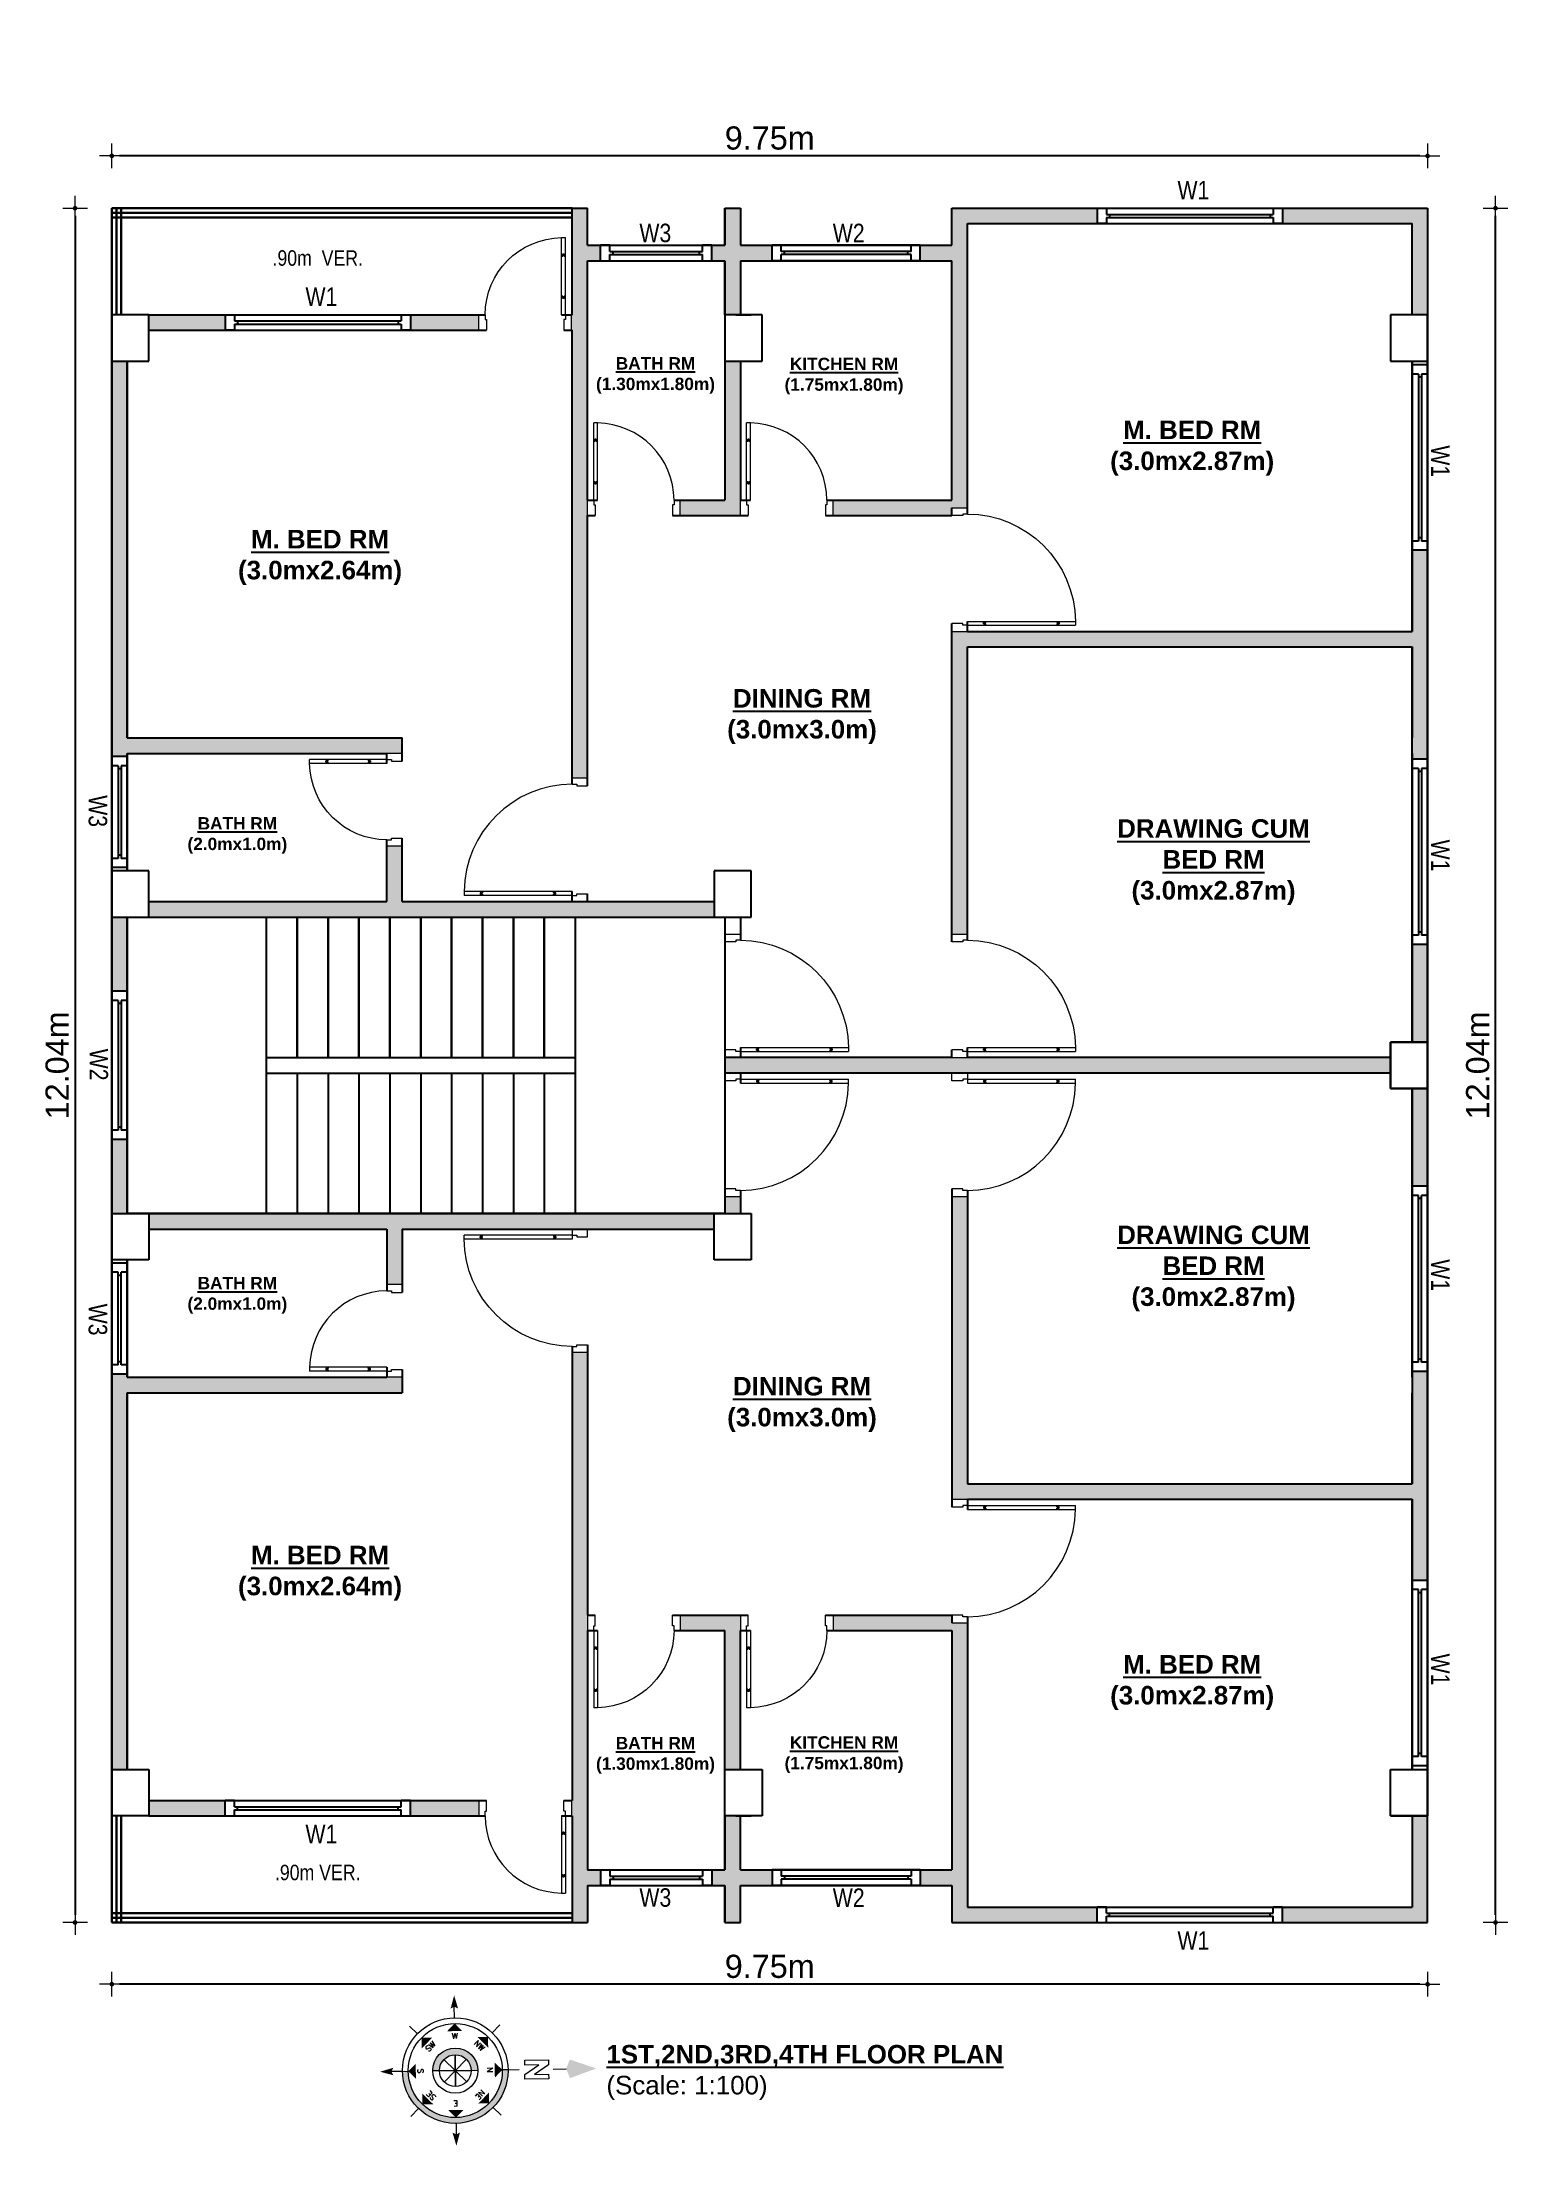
# Model space of a CAD drawing. Header units: inches. Extents: x -4010 to 65129, y -40138 to -1318.
# Drawn here: x 44671 to 45146, y -38390 to -37709 of the extents above; entities that cross this region are included whole.
import ezdxf
from ezdxf.enums import TextEntityAlignment as Align

# ---------------------------------------------------------------- set-up
doc = ezdxf.new("R2010")
doc.units = ezdxf.units.IN
doc.header["$MEASUREMENT"] = 0
doc.header["$PDMODE"] = 99
for name, color, linetype, lineweight in [('1-FOUNDATION DIM', 31, 'Continuous', 5), ('Colour 09', 210, 'Continuous', 9), ('DIM', 7, 'Continuous', 15), ('door', 132, 'Continuous', 15), ('Slab Line', 5, 'Continuous', 30)]:
    doc.layers.add(name, color=color, linetype=linetype, lineweight=lineweight)
for name, color, linetype in [('Brick wall', 3, 'Continuous'), ('RCC', 6, 'Continuous'), ('Rod', 1, 'Continuous'), ('TEX', 7, 'Continuous'), ('WINDOOR', 7, 'Continuous')]:
    doc.layers.add(name, color=color, linetype=linetype)
doc.styles.add('ARIAL', font='arial.ttf')
doc.styles.add('ROMANS', font='romans')
doc.styles.get("Standard").update_dxf_attribs({"font": 'ARIALN.TTF'})
doc.dimstyles.new('3-8', dxfattribs={"dimscale": 1.25, "dimtxt": 6, "dimasz": 2, "dimexe": 0.18, "dimexo": 6, "dimgap": 0, "dimtad": 0, "dimdec": 0, "dimzin": 3, "dimdsep": 46, "dimlunit": 3, "dimtxsty": 'ARIAL', "dimblk": 'DD', "dimcen": 1, "dimse1": 1, "dimse2": 1, "dimclrd": 256, "dimclrt": 256, "dimadec": 0, "dimazin": 0, "dimtfac": 0.5, "dimtdec": 0, "dimtmove": 2, "dimatfit": 0, "dimfxl": 0.18, "dimtvp": 0.75, "dimfrac": 1, "dimtolj": 1, "dimtzin": 0, "dimarcsym": 0})

msp = doc.modelspace()

# ---------------------------------------------------------------- texts
at = {"layer": 'TEX', "linetype": 'ByBlock'}
for s, insert, char_height, width, attachment_point in [('{\\fArial Narrow|b0|i0|c0|p34;W1}', (45038.752, -37753.917), 6, 18.77154, 1), ('W3', (44864.535, -37767.768), 6, 18.77154, 1), ('W2', (44927.146, -37767.795), 6, 18.77154, 1), ('.90m  VER.', (44760.387, -37776.389), 5, 75.17356, 2), ('{\\fArial Narrow|b0|i0|c0|p34;W1}', (44756.419, -37788.409), 6, 18.77154, 1), ('{\\fArial Narrow|b0|i0|c0|p34;W1}', (44756.419, -38292.112), 6, 18.77154, 7), ('.90m VER.', (44760.387, -38304.132), 5, 75.17356, 8), ('W3', (44864.535, -38312.753), 6, 18.77154, 7), ('W2', (44927.146, -38312.727), 6, 18.77154, 7), ('{\\fArial Narrow|b0|i0|c0|p34;W1}', (45038.752, -38326.604), 6, 18.77154, 7)]:
    msp.add_mtext(s, dxfattribs=dict(at, insert=insert, char_height=char_height, width=width, attachment_point=attachment_point))
at = {"layer": 'TEX'}
for s, insert, char_height, width, attachment_point in [('{\\fArial|b1|i0|c0|p34;\\LBATH RM\\P\\l(1.30mx1.80m)}', (44869.752, -37816.923), 4, 86.60934, 5), ('{\\fArial|b1|i0|c0|p34;\\LKITCHEN RM\\P\\l(1.75mx1.80m)}', (44930.796, -37817.124), 4, 86.60934, 5), ('{\\fArial|b1|i0|c0|p34;\\LM. BED RM \\P\\l(3.0mx2.87m)}', (45043.512, -37840.44), 6, 86.60934, 5), ('{\\fArial|b1|i0|c0|p34;\\LM. BED RM \\P\\l(3.0mx2.64m)}', (44761.136, -37875.813), 6, 86.60934, 5), ('{\\fArial|b1|i0|c0|p34;\\LDINING RM\\P\\l(3.0mx3.0m)}', (44917.183, -37927.344), 6, 77.58745, 5), ('{\\fArial|b1|i0|c0|p34;\\LBATH RM\\P\\l(2.0mx1.0m)}', (44734.37, -37965.842), 4, 86.60934, 5), ('{\\fArial|b1|i0|c0|p34;\\LDRAWING CUM\\PBED RM\\P\\l(3.0mx2.87m)}', (45050.424, -37974.483), 6, 77.58745, 5), ('{\\fArial|b1|i0|c0|p34;\\LDRAWING CUM\\PBED RM\\P\\l(3.0mx2.87m)}', (45050.424, -38106.038), 6, 77.58745, 5), ('{\\fArial|b1|i0|c0|p34;\\LBATH RM\\P\\l(2.0mx1.0m)}', (44734.37, -38114.679), 4, 86.60934, 5), ('{\\fArial|b1|i0|c0|p34;\\LDINING RM\\P\\l(3.0mx3.0m)}', (44917.183, -38150.04), 6, 77.58745, 5), ('{\\fArial|b1|i0|c0|p34;\\LM. BED RM \\P\\l(3.0mx2.64m)}', (44761.136, -38204.708), 6, 86.60934, 5), ('{\\fArial|b1|i0|c0|p34;\\LM. BED RM \\P\\l(3.0mx2.87m)}', (45043.512, -38240.081), 6, 86.60934, 5), ('{\\fArial|b1|i0|c0|p34;\\LBATH RM\\P\\l(1.30mx1.80m)}', (44869.752, -38263.598), 4, 86.60934, 5), ('{\\fArial|b1|i0|c0|p34;\\LKITCHEN RM\\P\\l(1.75mx1.80m)}', (44930.796, -38263.397), 4, 86.60934, 5), ('{\\fArial Rounded MT Bold|b0|i0|c0|p34;\\L1ST,2ND,3RD,4TH FLOOR PLAN\\P\\fArial|b0|i0|c0|p34;\\l(Scale: 1:100)}', (44853.862, -38357.403), 6, 271.47295, 1)]:
    msp.add_mtext(s, dxfattribs=dict(at, insert=insert, char_height=char_height, width=width, attachment_point=attachment_point))
at = {"layer": 'TEX', "linetype": 'ByBlock', "char_height": 6, "width": 18.77154, "rotation": 270}
for s, insert, attachment_point in [('{\\fArial Narrow|b0|i0|c0|p34;W1}', (45120.89, -37839.529), 7), ('W3', (44692.214, -37952.804), 1), ('{\\fArial Narrow|b0|i0|c0|p34;W1}', (45120.89, -37967.17), 7), ('W2', (44686.496, -38034.865), 7), ('{\\fArial Narrow|b0|i0|c0|p34;W1}', (45120.89, -38113.351), 9), ('W3', (44692.214, -38127.717), 3), ('{\\fArial Narrow|b0|i0|c0|p34;W1}', (45120.89, -38240.992), 9)]:
    msp.add_mtext(s, dxfattribs=dict(at, insert=insert, attachment_point=attachment_point))

# ---------------------------------------------------------------- blocks, each defined once
blk = doc.blocks.new('A$C779854B7')
at = {"layer": 'RCC'}
for p, q in [((0, 15), (12, 15)), ((0, 0), (0, 15)), ((12, 15), (12, 0)), ((12, 0), (0, 0))]:
    blk.add_line(p, q, dxfattribs=at)
blk = doc.blocks.new("Windoo 4'")
at = {"layer": 'WINDOOR'}
for p, q in [((24, 5), (-24, 5)), ((-24, 5), (-24, 0)), ((24, 0), (-24, 0)), ((-24, 0), (-21, 0)), ((-21, 5), (-21, 3)), ((21, 3), (-21, 3)), ((21, 2), (-21, 2)), ((-21, 2), (-21, 0)), ((-20, 3), (-20, 2)), ((20, 3), (20, 2)), ((24, 5), (21, 5)), ((21, 5), (21, 3)), ((21, 2), (21, 0)), ((21, 0), (24, 0)), ((24, 5), (24, 0))]:
    blk.add_line(p, q, dxfattribs=at)
blk = doc.blocks.new('DD')
for p, q in [((-1.6, 0), (1.6, 0)), ((0, 1.6), (0, -1.6))]:
    blk.add_line(p, q)
at = {"const_width": 0.3}
blk.add_lwpolyline([(-0.15, 0, 1), (0.15, 0, 1)], format="xyb", close=True, dxfattribs=at)
blk = doc.blocks.new('*D1308')
at = {"layer": 'Colour 09', "lineweight": -2}
blk.add_line((45117.24, -38337.74), (44696.24, -38337.74), dxfattribs=at)
at = {"layer": 'Defpoints', "color": 0}
for p in [(44693.74, -38317.75), (45119.74, -38317.75), (44693.74, -38337.74)]:
    blk.add_point(p, dxfattribs=at)
at = {"layer": 'Colour 09', "lineweight": -2, "xscale": 2.5, "yscale": 2.5, "zscale": 2.5, "rotation": 180}
blk.add_blockref('DD', (44693.74, -38337.74), dxfattribs=at)
at = {"layer": 'Colour 09', "lineweight": -2, "xscale": 2.5, "yscale": 2.5, "zscale": 2.5}
blk.add_blockref('DD', (45119.74, -38337.74), dxfattribs=at)
at = {"layer": 'Colour 09', "insert": (44906.74, -38332), "char_height": 7.5, "attachment_point": 5, "style": 'ARIAL'}
blk.add_mtext('\\A1;9.75m', dxfattribs=at)
blk = doc.blocks.new('Anno_North_J_Metric')
at = {"linetype": 'ByBlock', "lineweight": -2}
h = blk.add_hatch(color=0, dxfattribs=at)
h.paths.add_polyline_path([(-4.17, 0), (-4.68, 0, 1), (4.68, 0), (4.17, 0, -1)])
h.paths.add_polyline_path([(1.41, 0), (2, 0, 1), (-2, 0), (-1.41, 0, -1)])
at = {"color": 0, "linetype": 'ByBlock', "lineweight": -2}
for p, q in [((0, 4.68), (0, 5.67)), ((-3.31, 3.31), (-4.01, 4.01)), ((3.31, 3.31), (4.01, 4.01)), ((-4.68, 0), (-5.67, 0)), ((-4.68, 0), (-4.17, 0)), ((-1.41, 0), (-2, 0)), ((-1.41, 0), (1.41, 0)), ((1.41, 0), (-1.41, 0)), ((-1, 1), (1, -1)), ((-1, -1), (1, 1)), ((1, -1), (-1, 1)), ((1, 1), (-1, -1)), ((0, 1.41), (0, -1.41)), ((0, -1.41), (0, 1.41)), ((1.41, 0), (2, 0)), ((4.68, 0), (4.17, 0)), ((4.68, 0), (5.67, 0)), ((6.17, 0.4), (6.17, 0.82)), ((6.17, 0.82), (8.27, 0.82)), ((7.43, 0.4), (6.17, 0.4)), ((6.17, -0.44), (7.43, 0.4)), ((8.27, 0.4), (7.01, -0.44)), ((8.27, 0.82), (8.27, 0.4)), ((8.67, 0), (9.83, 0)), ((6.17, -0.86), (6.17, -0.44)), ((8.27, -0.86), (6.17, -0.86)), ((7.01, -0.44), (8.27, -0.44)), ((8.27, -0.44), (8.27, -0.86)), ((-3.31, -3.31), (-4.01, -4.01)), ((3.31, -3.31), (4.01, -4.01)), ((0, -4.68), (0, -5.67))]:
    blk.add_line(p, q, dxfattribs=at)
for radius in [4.68, 4.17, 2, 1.41]:
    blk.add_circle((0, 0), radius, dxfattribs=at)
for points in [[(-0.33, 5.5), (0, 5.67), (0, 6.67)], [(0, 6.67), (0.33, 5.5), (0, 5.67)], [(0, 4.17), (0.67, 3.5), (-0.67, 3.5)], [(-2.95, 2.95), (-2, 2.95), (-2.95, 2)], [(2.95, 2.95), (2.95, 2), (2, 2.95)], [(-6.67, 0), (-5.5, 0.33), (-5.67, 0)], [(-5.5, -0.33), (-5.67, 0), (-6.67, 0)], [(-4.17, 0), (-3.5, 0.67), (-3.5, -0.67)], [(4.17, 0), (3.5, -0.67), (3.5, 0.67)], [(12.5, 0), (10.17, 0.83), (9.83, 0)], [(9.83, 0), (10.17, -0.83), (12.5, 0)], [(-2.95, -2.95), (-2.95, -2), (-2, -2.95)], [(0, -4.17), (-0.67, -3.5), (0.67, -3.5)], [(2.95, -2.95), (2, -2.95), (2.95, -2)], [(0, -6.67), (-0.33, -5.5), (0, -5.67)], [(0.33, -5.5), (0, -5.67), (0, -6.67)]]:
    blk.add_solid(points, dxfattribs=at)
at = {"color": 0, "linetype": 'ByBlock', "lineweight": -2, "style": 'ROMANS'}
for s, rotation, p in [('SW', 45, (-2, 2)), ('NW', 315, (2, 2)), ('S', 270, (-3.33, 0)), ('N', 270, (2.83, 0)), ('SE', 135, (-2, -2)), ('NE', 225, (2, -2)), ('E', 180, (0, -2.67))]:
    blk.add_text(s, height=0.5, rotation=rotation, dxfattribs=at).set_placement(p, align=Align.CENTER)
blk.add_text('W', height=0.5, dxfattribs=at).set_placement((0, 2.83), align=Align.CENTER)
blk = doc.blocks.new('D40')
at = {"layer": 'door'}
for p, q in [((2, 5), (2, 39.97)), ((3.25, 39.97), (2, 39.97)), ((2.4, 33.97), (2.4, 34.72)), ((2.85, 34.72), (2.4, 34.72)), ((2.85, 33.97), (2.85, 34.72)), ((3.25, 5), (3.25, 39.97)), ((2.4, 33.97), (2, 33.97)), ((3.25, 33.97), (2.85, 33.97)), ((2, 11), (2.4, 11)), ((2.4, 10.25), (2.4, 11)), ((2.4, 10.25), (2.85, 10.25)), ((2.85, 10.25), (2.85, 11)), ((2.85, 11), (3.25, 11)), ((0, 0), (0, 5)), ((0, 5), (2, 5)), ((2.5, 0), (0, 0)), ((2, 5), (2, 3.5)), ((2, 5), (3.25, 5)), ((2, 3.5), (2.5, 3.5)), ((2.5, 3.5), (2.5, 0)), ((38, 3.5), (37.5, 3.5)), ((37.5, 3.5), (37.5, 0)), ((37.5, 0), (40, 0)), ((40, 5), (38, 5)), ((38, 5), (38, 3.5)), ((40, 0), (40, 5))]:
    blk.add_line(p, q, dxfattribs=at)
blk.add_arc((2.88, 4.86), 35.12, 0.23178, 89.39304, dxfattribs=at)
blk = doc.blocks.new('W-3FT')
at = {"layer": 'WINDOOR'}
for p, q in [((-36, 0), (-36, -5)), ((-36, 0), (-33, 0)), ((-36, 0), (0, 0)), ((-33, 0), (-33, -2)), ((-3, 0), (-3, -2)), ((0, 0), (0, -5)), ((-33, -5), (-36, -5)), ((-36, -5), (0, -5)), ((-33, -2), (-3, -2)), ((-33, -3), (-33, -5)), ((-33, -3), (-3, -3)), ((-32, -2), (-32, -3)), ((-4, -2), (-4, -3)), ((-3, -3), (-3, -5)), ((0, -5), (-3, -5))]:
    blk.add_line(p, q, dxfattribs=at)
blk = doc.blocks.new('D30')
at = {"layer": 'door'}
for p, q in [((2, 5), (2, 29.97)), ((3.25, 29.97), (2, 29.97)), ((3.25, 5), (3.25, 29.97)), ((2.4, 23.97), (2, 23.97)), ((2.4, 23.97), (2.4, 24.72)), ((2.85, 24.72), (2.4, 24.72)), ((2.85, 23.97), (2.85, 24.72)), ((3.25, 23.97), (2.85, 23.97)), ((2, 11), (2.4, 11)), ((2.4, 10.25), (2.4, 11)), ((2.4, 10.25), (2.85, 10.25)), ((2.85, 10.25), (2.85, 11)), ((2.85, 11), (3.25, 11)), ((0, 0), (0, 5)), ((0, 5), (2, 5)), ((2.5, 0), (0, 0)), ((2, 5), (2, 3.5)), ((2, 5), (3.25, 5)), ((2, 3.5), (2.5, 3.5)), ((2.5, 3.5), (2.5, 0)), ((28, 3.5), (27.5, 3.5)), ((27.5, 3.5), (27.5, 0)), ((27.5, 0), (30, 0)), ((30, 5), (28, 5)), ((28, 5), (28, 3.5)), ((30, 0), (30, 5))]:
    blk.add_line(p, q, dxfattribs=at)
blk.add_arc((2.89, 4.86), 25.11, 0.32038, 89.17273, dxfattribs=at)
blk = doc.blocks.new('W-1')
at = {"layer": 'WINDOOR'}
for p, q in [((-60, 0), (-60, -5)), ((-60, 0), (-57, 0)), ((-60, 0), (0, 0)), ((-57, 0), (-57, -2)), ((-3, 0), (-3, -2)), ((0, 0), (0, -5)), ((-57, -5), (-60, -5)), ((-60, -5), (0, -5)), ((-57, -2), (-3, -2)), ((-57, -3), (-57, -5)), ((-57, -3), (-3, -3)), ((-56, -2), (-56, -3)), ((-4, -2), (-4, -3)), ((-3, -3), (-3, -5)), ((0, -5), (-3, -5))]:
    blk.add_line(p, q, dxfattribs=at)
blk = doc.blocks.new('*D1309')
at = {"layer": 'Colour 09', "lineweight": -2}
blk.add_line((45141.74, -38315.25), (45141.74, -37765.27), dxfattribs=at)
at = {"layer": 'Defpoints', "color": 0}
for p in [(45119.74, -37762.77), (45141.74, -37762.77), (45119.74, -38317.75)]:
    blk.add_point(p, dxfattribs=at)
at = {"layer": 'Colour 09', "lineweight": -2, "xscale": 2.5, "yscale": 2.5, "zscale": 2.5}
for p, rotation in [((45141.74, -37762.77), 90), ((45141.74, -38317.75), 270)]:
    blk.add_blockref('DD', p, dxfattribs=dict(at, rotation=rotation))
at = {"layer": 'Colour 09', "insert": (45135.99, -38040.26), "char_height": 7.5, "attachment_point": 5, "rotation": 90, "style": 'ARIAL'}
blk.add_mtext('\\A1;12.04m', dxfattribs=at)
blk = doc.blocks.new('*D1310')
at = {"layer": 'Colour 09', "lineweight": -2}
blk.add_line((44681.81, -37765.27), (44681.81, -38315.25), dxfattribs=at)
at = {"layer": 'Defpoints', "color": 0}
for p in [(44693.74, -37762.77), (44681.81, -38317.75), (44693.74, -38317.75)]:
    blk.add_point(p, dxfattribs=at)
at = {"layer": 'Colour 09', "lineweight": -2, "xscale": 2.5, "yscale": 2.5, "zscale": 2.5}
for p, rotation in [((44681.81, -37762.77), 90), ((44681.81, -38317.75), 270)]:
    blk.add_blockref('DD', p, dxfattribs=dict(at, rotation=rotation))
at = {"layer": 'Colour 09', "insert": (44676.06, -38040.26), "char_height": 7.5, "attachment_point": 5, "rotation": 90, "style": 'ARIAL'}
blk.add_mtext('\\A1;12.04m', dxfattribs=at)
blk = doc.blocks.new('*D1311')
at = {"layer": 'Colour 09', "lineweight": -2}
blk.add_line((45117.24, -37745.83), (44696.24, -37745.83), dxfattribs=at)
at = {"layer": 'Defpoints', "color": 0}
for p in [(44693.74, -37708.99), (45119.74, -37708.99), (44693.74, -37745.83)]:
    blk.add_point(p, dxfattribs=at)
at = {"layer": 'Colour 09', "lineweight": -2, "xscale": 2.5, "yscale": 2.5, "zscale": 2.5, "rotation": 180}
blk.add_blockref('DD', (44693.74, -37745.83), dxfattribs=at)
at = {"layer": 'Colour 09', "lineweight": -2, "xscale": 2.5, "yscale": 2.5, "zscale": 2.5}
blk.add_blockref('DD', (45119.74, -37745.83), dxfattribs=at)
at = {"layer": 'Colour 09', "insert": (44906.74, -37740.09), "char_height": 7.5, "attachment_point": 5, "style": 'ARIAL'}
blk.add_mtext('\\A1;9.75m', dxfattribs=at)

# ---------------------------------------------------------------- dimensions: what is measured, and where the dimension line sits
at = {"layer": 'Colour 09'}
for base, p1, p2, picture, middle in [((44693.741, -37745.834), (45119.741, -37708.99), (44693.741, -37708.99), '*D1311', (44906.741, -37740.09)), ((44693.741, -38337.74), (45119.741, -38317.752), (44693.741, -38317.752), '*D1308', (44906.741, -38331.996))]:
    dim = msp.add_linear_dim(base=base, p1=p1, p2=p2, text='9.75m', dimstyle='3-8', dxfattribs=at)
    dim.commit()
    dim.dimension.update_dxf_attribs({"geometry": picture, "text_midpoint": middle})
for base, p1, p2, picture, middle in [((44681.808, -38317.752), (44693.741, -37762.769), (44693.741, -38317.752), '*D1310', (44676.065, -38040.261)), ((45141.738, -37762.769), (45119.741, -38317.752), (45119.741, -37762.769), '*D1309', (45135.994, -38040.261))]:
    dim = msp.add_linear_dim(base=base, p1=p1, p2=p2, angle=270, text='12.04m', dimstyle='3-8', dxfattribs=at)
    dim.commit()
    dim.dimension.update_dxf_attribs({"geometry": picture, "text_midpoint": middle})

# ---------------------------------------------------------------- hatches: boundary and pattern name
at = {"layer": 'Rod'}
h = msp.add_hatch(color=256, dxfattribs=at)
h.paths.add_polyline_path([(44812.575, -37797.261), (44790.408, -37797.261), (44790.408, -37802.261), (44812.575, -37802.261)])
h.paths.add_polyline_path([(44847.741, -37779.769), (44851.991, -37779.769), (44851.991, -37774.769), (44847.741, -37774.769), (44847.741, -37762.769), (44842.741, -37762.769), (44842.741, -37797.261), (44842.575, -37797.261), (44842.575, -37802.261), (44842.741, -37802.261), (44842.741, -37947.261), (44847.741, -37947.261), (44847.741, -37862.269), (44847.741, -37857.269)])
h.paths.add_polyline_path([(44907.491, -37774.769), (44897.241, -37774.769), (44897.241, -37762.769), (44892.241, -37762.769), (44892.241, -37774.769), (44887.991, -37774.769), (44887.991, -37779.769), (44892.241, -37779.769), (44892.241, -37797.261), (44897.241, -37797.261), (44897.241, -37779.769), (44907.491, -37779.769)])
h.paths.add_polyline_path([(44897.241, -37812.261), (44892.241, -37812.261), (44892.241, -37857.269), (44877.741, -37857.269), (44877.741, -37862.269), (44897.241, -37862.269), (44897.241, -37857.269)])
h.paths.add_polyline_path([(44970.741, -37767.769), (45012.741, -37767.769), (45012.741, -37762.769), (44965.741, -37762.769), (44965.741, -37774.769), (44955.491, -37774.769), (44955.491, -37779.769), (44965.741, -37779.769), (44965.741, -37857.269), (44927.241, -37857.269), (44927.241, -37862.269), (44965.741, -37862.269), (44965.741, -37859.769), (44970.741, -37859.769)])
h.paths.add_polyline_path([(45119.741, -37762.769), (45072.741, -37762.769), (45072.741, -37767.769), (45114.741, -37767.769), (45114.741, -37797.261), (45119.741, -37797.261)])
h.paths.add_polyline_path([(45119.741, -37873.518), (45114.741, -37873.518), (45114.741, -37899.769), (44970.741, -37899.769), (44965.741, -37899.769), (44965.741, -37997.761), (44970.741, -37997.761), (44970.741, -37904.769), (45114.741, -37904.769), (45114.741, -37941.16), (45119.741, -37941.16)])
h.paths.add_polyline_path([(45107.741, -38037.761), (44970.741, -38037.761), (44965.741, -38037.761), (44892.241, -38037.761), (44892.241, -38042.761), (44897.241, -38042.761), (45107.741, -38042.761)])
h.paths.add_polyline_path([(45119.741, -38001.16), (45114.741, -38001.16), (45114.741, -38032.761), (45119.741, -38032.761)])
h.paths.add_polyline_path([(45119.741, -38047.761), (45114.741, -38047.761), (45114.741, -38079.361), (45119.741, -38079.361)])
h.paths.add_polyline_path([(45119.741, -38139.361), (45114.741, -38139.361), (45114.741, -38175.752), (44970.741, -38175.752), (44970.741, -38082.761), (44965.741, -38082.761), (44965.741, -38180.752), (44970.741, -38180.752), (45114.741, -38180.752), (45114.741, -38207.003), (45119.741, -38207.003)])
h.paths.add_polyline_path([(44970.741, -38220.752), (44965.741, -38220.752), (44965.741, -38218.252), (44927.241, -38218.252), (44927.241, -38223.252), (44965.741, -38223.252), (44965.741, -38300.752), (44955.491, -38300.752), (44955.491, -38305.752), (44965.741, -38305.752), (44965.741, -38317.752), (45012.741, -38317.752), (45012.741, -38312.752), (44970.741, -38312.752)])
h.paths.add_polyline_path([(45119.741, -38283.261), (45114.741, -38283.261), (45114.741, -38312.752), (45072.741, -38312.752), (45072.741, -38317.752), (45119.741, -38317.752)])
h.paths.add_polyline_path([(44907.491, -38300.752), (44897.241, -38300.752), (44897.241, -38283.261), (44895.741, -38283.261), (44892.241, -38283.261), (44892.241, -38300.752), (44887.991, -38300.752), (44887.991, -38305.752), (44892.241, -38305.752), (44892.241, -38317.752), (44897.241, -38317.752), (44897.241, -38305.752), (44907.491, -38305.752)])
h.paths.add_polyline_path([(44851.991, -38300.752), (44847.741, -38300.752), (44847.741, -38223.252), (44847.741, -38218.252), (44847.741, -38216.752), (44847.741, -38133.261), (44842.741, -38133.261), (44842.741, -38278.261), (44842.575, -38278.261), (44842.575, -38283.261), (44842.741, -38283.261), (44842.741, -38317.752), (44847.741, -38317.752), (44847.741, -38305.752), (44851.991, -38305.752)])
h.paths.add_polyline_path([(44897.241, -38223.252), (44897.241, -38218.252), (44877.741, -38218.252), (44877.741, -38223.252), (44892.241, -38223.252), (44892.241, -38268.261), (44897.241, -38268.261)])
h.paths.add_polyline_path([(44888.741, -38088.261), (44705.741, -38088.261), (44705.741, -38093.261), (44782.741, -38093.261), (44782.741, -38111.261), (44787.741, -38111.261), (44787.741, -38093.261), (44888.741, -38093.261)])
h.paths.add_polyline_path([(44897.241, -38082.761), (44892.241, -38082.761), (44892.241, -38088.261), (44897.241, -38088.261)])
h.paths.add_polyline_path([(44698.741, -38146.261), (44787.741, -38146.261), (44787.741, -38141.261), (44782.741, -38141.261), (44698.741, -38141.261), (44698.741, -38140.261), (44693.741, -38140.261), (44693.741, -38268.261), (44698.741, -38268.261)])
h.paths.add_polyline_path([(44730.408, -38278.261), (44705.741, -38278.261), (44705.741, -38283.261), (44730.408, -38283.261)])
h.paths.add_polyline_path([(44812.575, -38278.261), (44790.408, -38278.261), (44790.408, -38283.261), (44812.575, -38283.261)])
h.paths.add_polyline_path([(44888.741, -37987.261), (44787.741, -37987.261), (44787.741, -37969.261), (44782.741, -37969.261), (44782.741, -37987.261), (44705.741, -37987.261), (44705.741, -37992.261), (44888.741, -37992.261)])
h.paths.add_polyline_path([(44698.741, -37992.261), (44693.741, -37992.261), (44693.741, -38016.261), (44698.741, -38016.261)])
h.paths.add_polyline_path([(44698.741, -38064.261), (44693.741, -38064.261), (44693.741, -38088.261), (44698.741, -38088.261)])
h.paths.add_polyline_path([(44698.741, -37812.261), (44693.741, -37812.261), (44693.741, -37940.261), (44698.741, -37940.261), (44698.741, -37939.261), (44782.741, -37939.261), (44787.741, -37939.261), (44787.741, -37934.261), (44782.741, -37934.261), (44698.741, -37934.261)])
h.paths.add_polyline_path([(44730.408, -37797.261), (44705.741, -37797.261), (44705.741, -37802.261), (44730.408, -37802.261)])

# ---------------------------------------------------------------- linework, layer by layer
at = {"layer": 'RCC'}
for p, q in [((44895.741, -37797.261), (44900.741, -37797.261)), ((44743.741, -38037.761), (44843.741, -38037.761)), ((44743.741, -38037.761), (44843.741, -38037.761)), ((44743.741, -38042.761), (44843.741, -38042.761)), ((44743.741, -38042.761), (44843.741, -38042.761)), ((44895.741, -38283.261), (44900.741, -38283.261)), ((44895.741, -38283.261), (44900.741, -38283.261))]:
    msp.add_line(p, q, dxfattribs=at)
at = {"layer": 'Rod'}
for p, q in [((44842.741, -37797.261), (44842.741, -37762.769)), ((44842.741, -37762.769), (44847.741, -37762.769)), ((44847.741, -37774.769), (44847.741, -37762.769)), ((44892.241, -37762.769), (44897.241, -37762.769)), ((44892.241, -37774.769), (44892.241, -37762.769)), ((44892.241, -37762.769), (44892.241, -37774.769)), ((44897.241, -37762.769), (44897.241, -37774.769)), ((44965.741, -37774.769), (44965.741, -37762.769)), ((44965.741, -37762.769), (45119.741, -37762.769)), ((45119.741, -37762.769), (45119.741, -38283.261)), ((44970.741, -37861.769), (44970.741, -37767.769)), ((44970.741, -37767.769), (45114.741, -37767.769)), ((45114.741, -37797.261), (45114.741, -37767.769)), ((44847.741, -37774.769), (44892.241, -37774.769)), ((44897.241, -37774.769), (44965.741, -37774.769)), ((44847.741, -37857.269), (44847.741, -37779.769)), ((44847.741, -37779.769), (44892.241, -37779.769)), ((44892.241, -37797.261), (44892.241, -37779.769)), ((44892.241, -37779.769), (44892.241, -37857.269)), ((44897.241, -37779.769), (44965.741, -37779.769)), ((44897.241, -37779.769), (44897.241, -37797.261)), ((44965.741, -37857.269), (44965.741, -37779.769)), ((44693.741, -37797.261), (44693.741, -38283.261)), ((44693.741, -38283.261), (44693.741, -37797.261)), ((44705.741, -37797.261), (44814.575, -37797.261)), ((44839.325, -37797.261), (44842.741, -37797.261)), ((45119.741, -38317.752), (45119.741, -37797.261)), ((44705.741, -37802.261), (44815.075, -37802.261)), ((44840.075, -37802.261), (44842.741, -37802.261)), ((44842.741, -37949.261), (44842.741, -37802.261)), ((44698.741, -37812.261), (44698.741, -37934.261)), ((44698.741, -37934.261), (44698.741, -37812.261)), ((44897.241, -37812.261), (44897.241, -37857.269)), ((45114.741, -37812.261), (45114.741, -37899.769)), ((45114.741, -37899.769), (45114.741, -37812.261)), ((44847.741, -37857.269), (44850.991, -37857.269)), ((44875.741, -37857.269), (44892.241, -37857.269)), ((44897.241, -37857.269), (44900.491, -37857.269)), ((44925.241, -37857.269), (44965.741, -37857.269)), ((44847.741, -37949.761), (44847.741, -37862.269)), ((44847.741, -37863.769), (44847.741, -37862.269)), ((44847.741, -37862.269), (44850.241, -37862.269)), ((44875.241, -37862.269), (44899.741, -37862.269)), ((44924.741, -37862.269), (44965.741, -37862.269)), ((44965.741, -37862.269), (44965.741, -37859.769)), ((44965.741, -38000.261), (44965.741, -37897.269)), ((44970.741, -37899.769), (44970.741, -37896.519)), ((44970.741, -37899.769), (45114.741, -37899.769)), ((44970.741, -37999.761), (44970.741, -37904.769)), ((44970.741, -37904.769), (45114.741, -37904.769)), ((45114.741, -37904.769), (45114.741, -37934.261)), ((45114.741, -37956.011), (45114.741, -37904.769)), ((44698.741, -37934.261), (44787.741, -37934.261)), ((44782.741, -37934.261), (44787.741, -37934.261)), ((44787.741, -37941.761), (44787.741, -37934.261)), ((44698.741, -37939.261), (44698.741, -37977.261)), ((44698.741, -37977.261), (44698.741, -37939.261)), ((44698.741, -37977.261), (44698.741, -37939.261)), ((44698.741, -37939.261), (44782.741, -37939.261)), ((44782.741, -37942.511), (44782.741, -37939.261)), ((45114.741, -37939.261), (45114.741, -38032.761)), ((45114.741, -38032.761), (45114.741, -37939.261)), ((44782.741, -37987.261), (44782.741, -37967.261)), ((44787.741, -37987.261), (44787.741, -37966.761)), ((44705.741, -37987.261), (44782.741, -37987.261)), ((44705.741, -37987.261), (44782.741, -37987.261)), ((44787.741, -37987.261), (44888.741, -37987.261)), ((44787.741, -37987.261), (44888.741, -37987.261)), ((44787.741, -37987.261), (44888.741, -37987.261)), ((44842.741, -37987.261), (44842.741, -37984.011)), ((44847.741, -37987.261), (44847.741, -37984.761)), ((44693.741, -37992.261), (44893.741, -37992.261)), ((44698.741, -37992.261), (44698.741, -38088.261)), ((44698.741, -37992.261), (44888.741, -37992.261)), ((44743.741, -37992.261), (44743.741, -38088.261)), ((44753.741, -37992.261), (44753.741, -38037.761)), ((44753.741, -38037.761), (44753.741, -37992.261)), ((44763.741, -37992.261), (44763.741, -38037.761)), ((44763.741, -38037.761), (44763.741, -37992.261)), ((44773.741, -37992.261), (44773.741, -38037.761)), ((44773.741, -38037.761), (44773.741, -37992.261)), ((44783.741, -37992.261), (44783.741, -38037.761)), ((44783.741, -38037.761), (44783.741, -37992.261)), ((44793.741, -37992.261), (44793.741, -38037.761)), ((44793.741, -38037.761), (44793.741, -37992.261)), ((44803.741, -37992.261), (44803.741, -38037.761)), ((44803.741, -38037.761), (44803.741, -37992.261)), ((44813.741, -37992.261), (44813.741, -38037.761)), ((44813.741, -38037.761), (44813.741, -37992.261)), ((44823.741, -37992.261), (44823.741, -38037.761)), ((44823.741, -38037.761), (44823.741, -37992.261)), ((44833.741, -37992.261), (44833.741, -38037.761)), ((44833.741, -38037.761), (44833.741, -37992.261)), ((44843.741, -37992.261), (44843.741, -38088.261)), ((44892.241, -37992.261), (44892.241, -38000.261)), ((44897.241, -37992.261), (44897.241, -37999.761)), ((44892.241, -38035.261), (44892.241, -38045.261)), ((44897.241, -38034.511), (44897.241, -38037.761)), ((44965.741, -38037.761), (44965.741, -38035.261)), ((44970.741, -38037.761), (44970.741, -38034.511)), ((44753.741, -38042.761), (44753.741, -38088.261)), ((44763.741, -38042.761), (44763.741, -38088.261)), ((44773.741, -38042.761), (44773.741, -38088.261)), ((44783.741, -38042.761), (44783.741, -38088.261)), ((44793.741, -38042.761), (44793.741, -38088.261)), ((44803.741, -38042.761), (44803.741, -38088.261)), ((44813.741, -38042.761), (44813.741, -38088.261)), ((44823.741, -38042.761), (44823.741, -38088.261)), ((44833.741, -38042.761), (44833.741, -38088.261)), ((44965.741, -38037.761), (44892.241, -38037.761)), ((45107.741, -38042.761), (44892.241, -38042.761)), ((44897.241, -38042.761), (44897.241, -38046.011)), ((45107.741, -38037.761), (44970.741, -38037.761)), ((45114.741, -38047.761), (45114.741, -38175.752)), ((45114.741, -38141.261), (45114.741, -38047.761)), ((45114.741, -38047.761), (45114.741, -38141.261)), ((44892.241, -38080.261), (44892.241, -38088.261)), ((44897.241, -38080.761), (44897.241, -38088.261)), ((44965.741, -38080.261), (44965.741, -38183.252)), ((44970.741, -38080.761), (44970.741, -38175.752)), ((44693.741, -38088.261), (44893.741, -38088.261)), ((44705.741, -38093.261), (44782.741, -38093.261)), ((44782.741, -38093.261), (44782.741, -38113.261)), ((44787.741, -38093.261), (44888.741, -38093.261)), ((44787.741, -38093.261), (44888.741, -38093.261)), ((44787.741, -38093.261), (44787.741, -38113.761)), ((44698.741, -38103.261), (44698.741, -38141.261)), ((44698.741, -38103.261), (44698.741, -38141.261)), ((44698.741, -38141.261), (44698.741, -38103.261)), ((44698.741, -38103.261), (44698.741, -38141.261)), ((44698.741, -38103.261), (44698.741, -38141.261)), ((45114.741, -38124.511), (45114.741, -38175.752)), ((44842.741, -38131.261), (44842.741, -38278.261)), ((44847.741, -38130.761), (44847.741, -38218.252)), ((44782.741, -38138.011), (44782.741, -38141.261)), ((44787.741, -38138.761), (44787.741, -38146.261)), ((44698.741, -38141.261), (44782.741, -38141.261)), ((44698.741, -38146.261), (44698.741, -38268.261)), ((44698.741, -38268.261), (44698.741, -38146.261)), ((44698.741, -38146.261), (44698.741, -38268.261)), ((44698.741, -38146.261), (44787.741, -38146.261)), ((44782.741, -38146.261), (44787.741, -38146.261)), ((45114.741, -38146.261), (45114.741, -38175.752)), ((45114.741, -38175.752), (45114.741, -38146.261)), ((44970.741, -38175.752), (45114.741, -38175.752)), ((44970.741, -38180.752), (44970.741, -38184.002)), ((44970.741, -38180.752), (45114.741, -38180.752)), ((45114.741, -38180.752), (45114.741, -38268.261)), ((45114.741, -38268.261), (45114.741, -38180.752)), ((45114.741, -38180.752), (45114.741, -38268.261)), ((44847.741, -38216.752), (44847.741, -38218.252)), ((44847.741, -38218.252), (44850.241, -38218.252)), ((44875.241, -38218.252), (44899.741, -38218.252)), ((44924.741, -38218.252), (44965.741, -38218.252)), ((44965.741, -38218.252), (44965.741, -38220.752)), ((44970.741, -38218.752), (44970.741, -38312.752)), ((44847.741, -38223.252), (44847.741, -38300.752)), ((44847.741, -38223.252), (44850.991, -38223.252)), ((44875.741, -38223.252), (44892.241, -38223.252)), ((44892.241, -38300.752), (44892.241, -38223.252)), ((44897.241, -38268.261), (44897.241, -38223.252)), ((44897.241, -38223.252), (44900.491, -38223.252)), ((44925.241, -38223.252), (44965.741, -38223.252)), ((44965.741, -38223.252), (44965.741, -38300.752)), ((44705.741, -38278.261), (44815.075, -38278.261)), ((44840.075, -38278.261), (44842.741, -38278.261)), ((44705.741, -38283.261), (44814.575, -38283.261)), ((44839.325, -38283.261), (44842.741, -38283.261)), ((44842.741, -38283.261), (44842.741, -38317.752)), ((44892.241, -38283.261), (44892.241, -38300.752)), ((44897.241, -38300.752), (44897.241, -38283.261)), ((45107.741, -38283.261), (45119.741, -38283.261)), ((45114.741, -38283.261), (45114.741, -38312.752)), ((44847.741, -38300.752), (44892.241, -38300.752)), ((44897.241, -38300.752), (44965.741, -38300.752)), ((44847.741, -38305.752), (44847.741, -38317.752)), ((44847.741, -38305.752), (44892.241, -38305.752)), ((44892.241, -38305.752), (44892.241, -38317.752)), ((44892.241, -38317.752), (44892.241, -38305.752)), ((44897.241, -38305.752), (44965.741, -38305.752)), ((44897.241, -38317.752), (44897.241, -38305.752)), ((44965.741, -38305.752), (44965.741, -38317.752)), ((44970.741, -38312.752), (45114.741, -38312.752)), ((44842.741, -38317.752), (44847.741, -38317.752)), ((44892.241, -38317.752), (44897.241, -38317.752)), ((44965.741, -38317.752), (45119.741, -38317.752))]:
    msp.add_line(p, q, dxfattribs=at)
msp.add_lwpolyline([(44698.741, -37992.261), (44892.241, -37992.261), (44892.241, -38088.261), (44698.741, -38088.261)], close=True, dxfattribs=at)
at = {"layer": 'Slab Line'}
for p, q in [((44693.741, -37797.26), (44693.741, -37762.769)), ((44693.741, -37762.769), (44842.741, -37762.769)), ((44695.241, -37797.26), (44695.241, -37762.769)), ((44696.741, -37797.26), (44696.741, -37762.769)), ((44693.741, -37764.269), (44842.741, -37764.269)), ((44693.741, -37765.769), (44842.741, -37765.769)), ((44693.741, -38283.261), (44693.741, -38317.752)), ((44695.241, -38283.261), (44695.241, -38317.752)), ((44696.741, -38283.261), (44696.741, -38317.752)), ((44693.741, -38314.752), (44842.741, -38314.752)), ((44693.741, -38316.252), (44842.741, -38316.252)), ((44693.741, -38317.752), (44842.741, -38317.752))]:
    msp.add_line(p, q, dxfattribs=at)

# ---------------------------------------------------------------- block references
at = {"layer": '1-FOUNDATION DIM', "xscale": -1}
msp.add_blockref('D30', (44842.575, -37802.261), dxfattribs=at)
at = {"layer": '1-FOUNDATION DIM'}
for p in [(44847.741, -37862.269), (44897.241, -37862.269)]:
    msp.add_blockref('D30', p, dxfattribs=at)
at = {"layer": '1-FOUNDATION DIM', "xscale": -1}
for name, p, rotation in [('D40', (44965.741, -37899.769), 270), ('D30', (44787.741, -37939.261), 90), ('D40', (44892.241, -38037.761), 270), ('D40', (44965.741, -38037.761), 270), ('D40', (44847.741, -38093.261), 90), ('D30', (44847.741, -38218.252), 180), ('D30', (44897.241, -38218.252), 180)]:
    msp.add_blockref(name, p, dxfattribs=dict(at, rotation=rotation))
at = {"layer": '1-FOUNDATION DIM'}
for name, p, rotation in [('D40', (44847.741, -37987.261), 90), ('D40', (44892.241, -38042.761), 270), ('D40', (44965.741, -38042.761), 270), ('D30', (44787.741, -38141.261), 90), ('D40', (44965.741, -38180.752), 270), ('D30', (44842.575, -38278.261), 180)]:
    msp.add_blockref(name, p, dxfattribs=dict(at, rotation=rotation))
at = {"layer": 'Brick wall', "xscale": -1}
for name, p, rotation in [('W-3FT', (44887.991, -37779.769), 180), ("Windoo 4'", (44931.491, -37774.769), 180), ("Windoo 4'", (44693.741, -38040.261), 270), ('W-3FT', (44698.741, -38104.261), 270)]:
    msp.add_blockref(name, p, dxfattribs=dict(at, rotation=rotation))
at = {"layer": 'Brick wall', "rotation": 270}
msp.add_blockref('W-3FT', (44698.741, -37976.261), dxfattribs=at)
at = {"layer": 'Brick wall'}
for name, p in [('W-3FT', (44887.991, -38300.752)), ("Windoo 4'", (44931.491, -38305.752))]:
    msp.add_blockref(name, p, dxfattribs=at)
at = {"layer": 'DIM', "ltscale": 500000, "xscale": 3.651035833295282, "yscale": 3.651035833288915, "zscale": 3.651035846891474, "rotation": 0.8671012841935241}
msp.add_blockref('Anno_North_J_Metric', (44804.923, -38365.699), dxfattribs=at)
at = {"layer": 'RCC', "xscale": -1, "rotation": 180}
for p in [(44693.741, -37797.261), (44892.241, -37797.261), (45107.741, -37797.261), (44693.741, -37977.261), (44888.741, -37977.261), (45107.741, -38032.761)]:
    msp.add_blockref('A$C779854B7', p, dxfattribs=at)
at = {"layer": 'RCC'}
for p in [(45107.741, -38047.761), (44693.741, -38103.261), (44888.741, -38103.261), (44693.741, -38283.261), (44693.741, -38283.261), (44892.241, -38283.261), (44892.241, -38283.261), (45107.741, -38283.261), (45107.741, -38283.261)]:
    msp.add_blockref('A$C779854B7', p, dxfattribs=at)
at = {"layer": 'WINDOOR', "ltscale": 10}
for p in [(45072.741, -37762.769), (44790.408, -37797.261)]:
    msp.add_blockref('W-1', p, dxfattribs=at)
at = {"layer": 'WINDOOR', "ltscale": 10, "rotation": 270}
for p in [(45119.741, -37873.518), (45119.741, -38001.16)]:
    msp.add_blockref('W-1', p, dxfattribs=at)
at = {"layer": 'WINDOOR', "ltscale": 10, "xscale": -1}
for p, rotation in [((45119.741, -38079.361), 270), ((45119.741, -38207.003), 270), ((44790.408, -38283.261), 180), ((45072.741, -38317.752), 180)]:
    msp.add_blockref('W-1', p, dxfattribs=dict(at, rotation=rotation))

msp.set_redraw_order([(e.dxf.handle, doc.entitydb.next_handle()) for e in msp.query("TEXT MTEXT ATTDEF DIMENSION ARC_DIMENSION")])  # texts and dimensions are drawn at this point

doc.saveas('drawing.dxf')
